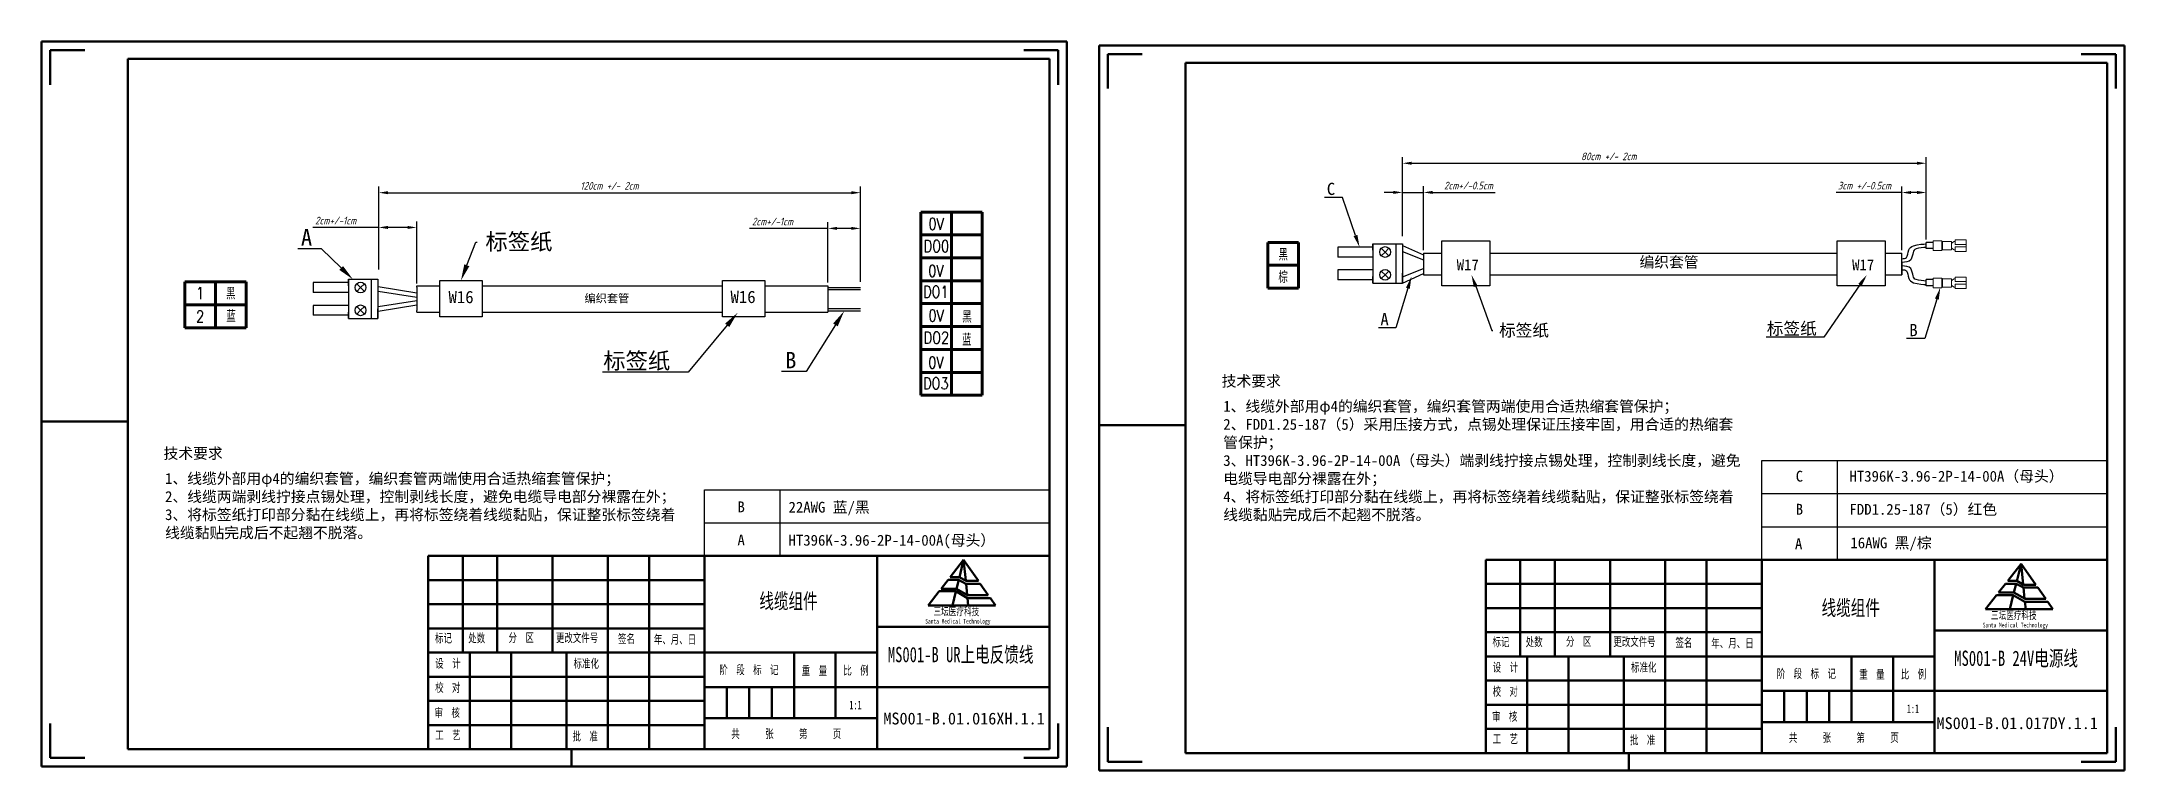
# Model space of a CAD drawing. Header units: millimetres. Extents: x 15931 to 18096, y 1463 to 3040.
# Drawn here: x 17038 to 17720, y 2257 to 2496 of the extents above; entities that cross this region are included whole.
import ezdxf
from ezdxf import colors
from ezdxf.entities.mleader import LeaderData, LeaderLine
from ezdxf.enums import TextEntityAlignment as Align
from ezdxf.math import Vec2, Vec3

# ---------------------------------------------------------------- set-up
doc = ezdxf.new("R2010")
doc.units = ezdxf.units.MM
doc.layers.add('7标注层', color=4, linetype='Continuous')
doc.layers.add('dim', color=82, linetype='Continuous', lineweight=9)
doc.layers.add('总内框线', color=7, linetype='Continuous', lineweight=50)
doc.styles.add('GB', font='gbeitc.shx', dxfattribs={"bigfont": 'gbcbig.shx'})
doc.styles.add('SLDTEXTSTYLE1', font='TXT', dxfattribs={"width": 0.7})
doc.styles.get("Standard").update_dxf_attribs({"font": 'simfang.ttf'})
doc.styles.add('TXT08', font='txt.shx', dxfattribs={"width": 0.8, "bigfont": 'gbcbig.shx'})
doc.styles.add('宋体', font='')
doc.styles.get('宋体').set_extended_font_data('SimSun')
doc.dimstyles.new('GB', dxfattribs={"dimtxt": 2.5, "dimasz": 3, "dimexe": 2, "dimexo": 1, "dimgap": 1, "dimtad": 1, "dimtoh": 1, "dimdsep": 46, "dimtxsty": 'GB', "dimcen": 2.5, "dimclrd": 1, "dimclre": 3, "dimclrt": 6, "dimadec": 0, "dimazin": 0, "dimtfac": 1, "dimtmove": 0, "dimatfit": 3, "dimfxl": 4, "dimarcsym": 0})

msp = doc.modelspace()

# ---------------------------------------------------------------- texts
at = {"layer": 'dim', "color": 6, "style": 'TXT08', "width": 0.8}
for s, height, p in [('0V', 3.8535, (17330.962, 2436.072)), ('DO0', 3.8535, (17331.046, 2428.813)), ('黑', 3.853, (17444.63, 2426.15)), ('0V', 3.8535, (17330.894, 2420.685)), ('1', 3.853, (17089.947, 2413.41)), ('黑', 3.853, (17099.979, 2413.41)), ('DO1', 3.8535, (17330.865, 2413.86)), ('棕', 3.853, (17444.581, 2418.891)), ('2', 3.853, (17089.943, 2405.785)), ('蓝', 3.853, (17100.068, 2406.043)), ('0V', 3.8535, (17330.962, 2406.072)), ('黑', 3.853, (17341.06, 2405.791)), ('DO2', 3.8535, (17331.046, 2398.813)), ('蓝', 3.853, (17341.023, 2398.38)), ('0V', 3.8535, (17330.894, 2390.685)), ('DO3', 3.8535, (17330.865, 2383.86))]:
    msp.add_text(s, height=height, dxfattribs=at).set_placement(p, align=Align.MIDDLE)
at = {"layer": '总内框线', "color": 6, "attachment_point": 1}
for s, insert, char_height, width, style in [('{\\fSimSun|b0|i0|c134|p54;W17}', (17501.418, 2424.467), 3.55114, 132.12967, 'GB'), ('{\\fSimSun|b0|i0|c134|p2;编织套管}', (17561.272, 2425.372), 3.55114, 132.12967, 'GB'), ('{\\fSimSun|b0|i0|c134|p54;W17}', (17630.897, 2424.467), 3.55114, 132.12967, 'GB'), ('W16', (17171.283, 2414.162), 4.026, 177.3174, '宋体'), ('编织套管', (17215.815, 2413.043), 2.684, 177.3174, '宋体'), ('W16', (17263.631, 2414.195), 4.026, 177.3174, '宋体'), ('{\\fSimSun|b0|i0|c134|p2;技术要求}', (17424.465, 2386.392), 3.55114, 132.12967, 'GB'), ('{\\fSimSun|b0|i0|c134|p54;1、线缆外部用φ4的编织套管，编织套管两端使用合适热缩套管保护；\\P2、FDD1.25-187（5）采用压接方式，点锡处理保证压接牢固，用合适的热缩套管保护；\\P3、HT396K-3.96-2P-14-00A（母头）端剥线拧接点锡处理，控制剥线长度，避免电缆导电部分裸露在外；\\P4、将标签纸打印部分黏在线缆上，再将标签绕着线缆黏贴，保证整张标签绕着线缆黏贴完成后不起翘不脱落。}', (17424.977, 2378.152), 3.55114, 169.10438, 'GB'), ('{\\fSimSun|b0|i0|c134|p2;技术要求}', (17077.961, 2362.737), 3.55114, 132.12967, 'GB'), ('{\\fSimSun|b0|i0|c134|p54;1、线缆外部用φ4的编织套管，编织套管两端使用合适热缩套管保护；\\P2、线缆两端剥线拧接点锡处理，控制剥线长度，避免电缆导电部分裸露在外；\\P3、将标签纸打印部分黏在线缆上，再将标签绕着线缆黏贴，保证整张标签绕着线缆黏贴完成后不起翘不脱落。}', (17078.474, 2354.497), 3.55114, 169.10438, 'GB'), ('{\\fSimSun|b0|i0|c134|p2;C}', (17612.44, 2355.252), 3.55114, 8.0267, 'GB'), ('{\\fSimSun|b0|i0|c134|p2;HT396K-3.96-2P-14-00A（母头）}', (17630.034, 2355.234), 3.55114, 72.25003, 'GB'), ('{\\fSimSun|b0|i0|c134|p2;B}', (17265.908, 2345.202), 3.55114, 8.0267, 'GB'), ('{\\fSimSun|b0|i0|c134|p54;22AWG 蓝/黑}', (17282.614, 2345.1), 3.55114, 74.40763, 'GB'), ('{\\fSimSun|b0|i0|c134|p2;B}', (17612.44, 2344.424), 3.55114, 8.0267, 'GB'), ('{\\fSimSun|b0|i0|c134|p54;FDD1.25-187（5）红色}', (17630.034, 2344.407), 3.55114, 58.52068, 'GB'), ('{\\fSimSun|b0|i0|c134|p2;A}', (17265.908, 2334.374), 3.55114, 8.0267, 'GB'), ('{\\fSimSun|b0|i0|c134|p54;HT396K-3.96-2P-14-00A(母头）}', (17282.614, 2334.273), 3.55114, 74.40763, 'GB'), ('{\\fSimSun|b0|i0|c134|p2;A}', (17612.182, 2333.123), 3.55114, 8.0267, 'GB'), ('{\\fSimSun|b0|i0|c134|p2;16AWG 黑/棕 }', (17630.343, 2333.42), 3.55114, 72.62683, 'GB'), ('{\\fSimSun|b0|i0|c134|p2;线缆组件}', (17273.064, 2315.102), 5, 94.62992, 'SLDTEXTSTYLE1'), ('{\\fSimSun|b0|i0|c134|p2;线缆组件}', (17620.903, 2312.872), 5, 94.62992, 'SLDTEXTSTYLE1'), ('{\\fSimSun|b0|i0|c134|p2;标记}', (17166.866, 2301.849), 2.82588, 105.14436, 'SLDTEXTSTYLE1'), ('{\\fSimSun|b0|i0|c134|p2;处数}', (17177.742, 2301.866), 2.82588, 105.14436, 'SLDTEXTSTYLE1'), ('{\\fSimSun|b0|i0|c134|p2;分\u3000区}', (17190.923, 2302.006), 2.82588, 105.14436, 'SLDTEXTSTYLE1'), ('{\\fSimSun|b0|i0|c134|p2;更改文件号}', (17206.448, 2301.944), 2.82588, 105.14436, 'SLDTEXTSTYLE1'), ('{\\fSimSun|b0|i0|c134|p2;签名}', (17226.776, 2301.652), 2.82588, 105.14436, 'SLDTEXTSTYLE1'), ('{\\fSimSun|b0|i0|c134|p2;年、月、日}', (17238.526, 2301.433), 2.82588, 105.14436, 'SLDTEXTSTYLE1'), ('{\\fSimSun|b0|i0|c134|p54;MS001-B UR上电反馈线}', (17315.151, 2297.563), 5, 94.62992, 'SLDTEXTSTYLE1'), ('{\\fSimSun|b0|i0|c134|p2;标记}', (17513.14, 2300.597), 2.82588, 105.14436, 'SLDTEXTSTYLE1'), ('{\\fSimSun|b0|i0|c134|p2;处数}', (17524.015, 2300.614), 2.82588, 105.14436, 'SLDTEXTSTYLE1'), ('{\\fSimSun|b0|i0|c134|p2;分\u3000区}', (17537.196, 2300.754), 2.82588, 105.14436, 'SLDTEXTSTYLE1'), ('{\\fSimSun|b0|i0|c134|p2;更改文件号}', (17552.722, 2300.693), 2.82588, 105.14436, 'SLDTEXTSTYLE1'), ('{\\fSimSun|b0|i0|c134|p2;签名}', (17573.05, 2300.401), 2.82588, 105.14436, 'SLDTEXTSTYLE1'), ('{\\fSimSun|b0|i0|c134|p2;年、月、日}', (17584.8, 2300.182), 2.82588, 105.14436, 'SLDTEXTSTYLE1'), ('{\\fSimSun|b0|i0|c134|p2;设\u3000计}', (17166.934, 2293.551), 2.82588, 105.14436, 'SLDTEXTSTYLE1'), ('{\\fSimSun|b0|i0|c134|p2;标准化}', (17212.231, 2293.535), 2.82588, 105.14436, 'SLDTEXTSTYLE1'), ('{\\fSimSun|b0|i0|c134|p2;阶\u3000段\u3000标\u3000记}', (17259.95, 2291.463), 2.82588, 105.14436, 'SLDTEXTSTYLE1'), ('{\\fSimSun|b0|i0|c134|p2;重\u3000量}', (17286.946, 2291.205), 2.82588, 105.14436, 'SLDTEXTSTYLE1'), ('{\\fSimSun|b0|i0|c134|p2;比\u3000例}', (17300.569, 2291.283), 2.82588, 105.14436, 'SLDTEXTSTYLE1'), ('{\\fSimSun|b0|i0|c134|p2;设\u3000计}', (17513.207, 2292.3), 2.82588, 105.14436, 'SLDTEXTSTYLE1'), ('{\\fSimSun|b0|i0|c134|p2;标准化}', (17558.505, 2292.283), 2.82588, 105.14436, 'SLDTEXTSTYLE1'), ('{\\fSimSun|b0|i0|c134|p54;MS001-B 24V电源线}', (17664.359, 2296.348), 5, 94.62992, 'SLDTEXTSTYLE1'), ('{\\fSimSun|b0|i0|c134|p2;校  对}', (17166.934, 2285.639), 2.82588, 105.14436, 'SLDTEXTSTYLE1'), ('{\\fSimSun|b0|i0|c134|p2;校  对}', (17513.207, 2284.387), 2.82588, 105.14436, 'SLDTEXTSTYLE1'), ('{\\fSimSun|b0|i0|c134|p2;阶\u3000段\u3000标\u3000记}', (17606.224, 2290.212), 2.82588, 105.14436, 'SLDTEXTSTYLE1'), ('{\\fSimSun|b0|i0|c134|p2;重\u3000量}', (17633.22, 2289.953), 2.82588, 105.14436, 'SLDTEXTSTYLE1'), ('{\\fSimSun|b0|i0|c134|p2;比\u3000例}', (17646.842, 2290.032), 2.82588, 105.14436, 'SLDTEXTSTYLE1'), ('{\\fSimSun|b0|i0|c134|p2;审\u3000核}', (17166.703, 2277.423), 2.82588, 105.14436, 'SLDTEXTSTYLE1'), ('{\\fSimSun|b0|i0|c134|p2;1:1}', (17302.531, 2279.98), 2.82588, 105.14436, 'SLDTEXTSTYLE1'), ('{\\fSimSun|b0|i0|c134|p2;1:1}', (17648.805, 2278.728), 2.82588, 105.14436, 'SLDTEXTSTYLE1'), ('{\\fSimSun|b0|i0|c134|p54;\\W1;MS001-B.01.016XH.1.1}', (17313.679, 2276.056), 3.88422, 60.21792, 'SLDTEXTSTYLE1'), ('{\\fSimSun|b0|i0|c134|p2;审\u3000核}', (17512.977, 2276.171), 2.82588, 105.14436, 'SLDTEXTSTYLE1'), ('{\\fSimSun|b0|i0|c134|p54;\\W1;MS001-B.01.017DY.1.1}', (17658.548, 2274.543), 3.88422, 60.21792, 'SLDTEXTSTYLE1'), ('{\\fSimSun|b0|i0|c134|p2;工\u3000艺}', (17166.934, 2270.091), 2.82588, 105.14436, 'SLDTEXTSTYLE1'), ('{\\fSimSun|b0|i0|c134|p2;批\u3000准}', (17211.885, 2269.732), 2.82588, 105.14436, 'SLDTEXTSTYLE1'), ('{\\fSimSun|b0|i0|c134|p2;共\u3000\u3000\u3000张\u3000\u3000\u3000第\u3000\u3000\u3000页}', (17263.898, 2270.523), 2.82588, 105.14436, 'SLDTEXTSTYLE1'), ('{\\fSimSun|b0|i0|c134|p2;工\u3000艺}', (17513.207, 2268.84), 2.82588, 105.14436, 'SLDTEXTSTYLE1'), ('{\\fSimSun|b0|i0|c134|p2;批\u3000准}', (17558.159, 2268.48), 2.82588, 105.14436, 'SLDTEXTSTYLE1'), ('{\\fSimSun|b0|i0|c134|p2;共\u3000\u3000\u3000张\u3000\u3000\u3000第\u3000\u3000\u3000页}', (17610.172, 2269.272), 2.82588, 105.14436, 'SLDTEXTSTYLE1')]:
    msp.add_mtext(s, dxfattribs=dict(at, insert=insert, char_height=char_height, width=width, style=style))
at = {"layer": '总内框线', "color": 5, "char_height": 1.55649, "attachment_point": 1, "style": 'SLDTEXTSTYLE1'}
for insert in [(17327.406, 2306.747), (17673.679, 2305.495)]:
    msp.add_mtext('Santa Medical Technology', dxfattribs=dict(at, insert=insert))
at = {"layer": '总内框线', "color": 5, "char_height": 2.54329, "width": 94.62992, "attachment_point": 1, "style": 'SLDTEXTSTYLE1'}
for insert in [(17330.103, 2310.449), (17676.377, 2309.198)]:
    msp.add_mtext('{\\fSimSun|b0|i0|c134|p2;三坛医疗科技}', dxfattribs=dict(at, insert=insert))

# ---------------------------------------------------------------- blocks, each defined once
blk = doc.blocks.new('*D369')
at = {"color": 3, "lineweight": -2, "transparency": 16777216}
for p, q in [((17148.46, 2421.12), (17148.46, 2448.31)), ((17306.17, 2417.08), (17306.17, 2448.31))]:
    blk.add_line(p, q, dxfattribs=at)
at = {"color": 1, "lineweight": -2, "transparency": 16777216}
blk.add_line((17151.46, 2446.31), (17303.17, 2446.31), dxfattribs=at)
at = {"color": 1, "transparency": 16777216}
for points in [[(17151.46, 2446.81), (17151.46, 2445.81), (17148.46, 2446.31)], [(17303.17, 2446.81), (17303.17, 2445.81), (17306.17, 2446.31)]]:
    blk.add_solid(points, dxfattribs=at)
at = {"layer": 'Defpoints', "color": 0, "transparency": 16777216}
for p in [(17306.17, 2446.31), (17148.46, 2420.12), (17306.17, 2416.08)]:
    blk.add_point(p, dxfattribs=at)
at = {"color": 6, "transparency": 16777216, "insert": (17224.01, 2448.56), "char_height": 2.5, "attachment_point": 5, "style": 'GB'}
blk.add_mtext('120cm +/- 2cm', dxfattribs=at)
blk = doc.blocks.new('*D370')
at = {"layer": '7标注层', "color": 3, "lineweight": -2, "transparency": 16777216}
for p, q in [((17295.55, 2416.86), (17295.55, 2436.62)), ((17306.17, 2417.08), (17306.17, 2436.62))]:
    blk.add_line(p, q, dxfattribs=at)
at = {"layer": '7标注层', "color": 1, "lineweight": -2, "transparency": 16777216}
for p, q in [((17295.55, 2434.62), (17269.87, 2434.62)), ((17303.17, 2434.62), (17298.55, 2434.62))]:
    blk.add_line(p, q, dxfattribs=at)
at = {"layer": '7标注层', "color": 1, "transparency": 16777216}
for points in [[(17298.55, 2435.12), (17298.55, 2434.12), (17295.55, 2434.62)], [(17303.17, 2435.12), (17303.17, 2434.12), (17306.17, 2434.62)]]:
    blk.add_solid(points, dxfattribs=at)
at = {"layer": 'Defpoints', "color": 0, "transparency": 16777216}
for p in [(17306.17, 2434.62), (17295.55, 2415.86), (17306.17, 2416.08)]:
    blk.add_point(p, dxfattribs=at)
at = {"layer": '7标注层', "color": 6, "transparency": 16777216, "insert": (17277.38, 2436.87), "char_height": 2.5, "attachment_point": 5, "style": 'GB'}
blk.add_mtext('2cm+/-1cm', dxfattribs=at)
blk = doc.blocks.new('*D371')
at = {"layer": '7标注层', "color": 1, "lineweight": -2, "transparency": 16777216}
for p, q in [((17148.46, 2434.93), (17126.81, 2434.93)), ((17157.9, 2434.93), (17151.46, 2434.93))]:
    blk.add_line(p, q, dxfattribs=at)
at = {"layer": '7标注层', "color": 3, "lineweight": -2, "transparency": 16777216}
for p, q in [((17148.46, 2421.12), (17148.46, 2436.93)), ((17160.9, 2416.6), (17160.9, 2436.93))]:
    blk.add_line(p, q, dxfattribs=at)
at = {"layer": '7标注层', "color": 1, "transparency": 16777216}
for points in [[(17151.46, 2435.43), (17151.46, 2434.43), (17148.46, 2434.93)], [(17157.9, 2435.43), (17157.9, 2434.43), (17160.9, 2434.93)]]:
    blk.add_solid(points, dxfattribs=at)
at = {"layer": 'Defpoints', "color": 0, "transparency": 16777216}
for p in [(17148.46, 2434.93), (17148.46, 2420.12), (17160.9, 2415.6)]:
    blk.add_point(p, dxfattribs=at)
at = {"layer": '7标注层', "color": 6, "transparency": 16777216, "insert": (17134.32, 2437.18), "char_height": 2.5, "attachment_point": 5, "style": 'GB'}
blk.add_mtext('2cm+/-1cm', dxfattribs=at)
blk = doc.blocks.new('*D418')
at = {"color": 3, "lineweight": -2, "transparency": 16777216}
for p, q in [((17483.63, 2437.28), (17483.63, 2457.95)), ((17655.19, 2430.93), (17655.19, 2457.95))]:
    blk.add_line(p, q, dxfattribs=at)
at = {"color": 1, "lineweight": -2, "transparency": 16777216}
blk.add_line((17486.63, 2455.95), (17652.19, 2455.95), dxfattribs=at)
at = {"color": 1, "transparency": 16777216}
for points in [[(17486.63, 2456.45), (17486.63, 2455.45), (17483.63, 2455.95)], [(17652.19, 2456.45), (17652.19, 2455.45), (17655.19, 2455.95)]]:
    blk.add_solid(points, dxfattribs=at)
at = {"layer": 'Defpoints', "color": 0, "transparency": 16777216}
for p in [(17655.19, 2455.95), (17483.63, 2436.28), (17655.19, 2429.93)]:
    blk.add_point(p, dxfattribs=at)
at = {"color": 6, "transparency": 16777216, "insert": (17551.25, 2458.2), "char_height": 2.5, "attachment_point": 5, "style": 'GB'}
blk.add_mtext('80cm +/- 2cm', dxfattribs=at)
blk = doc.blocks.new('*D419')
at = {"color": 3, "lineweight": -2, "transparency": 16777216}
for p, q in [((17647.17, 2427.5), (17647.17, 2448.37)), ((17655.19, 2430.93), (17655.19, 2448.37))]:
    blk.add_line(p, q, dxfattribs=at)
at = {"color": 1, "lineweight": -2, "transparency": 16777216}
for p, q in [((17647.17, 2446.37), (17625.71, 2446.37)), ((17652.19, 2446.37), (17650.17, 2446.37))]:
    blk.add_line(p, q, dxfattribs=at)
at = {"color": 1, "transparency": 16777216}
for points in [[(17650.17, 2446.87), (17650.17, 2445.87), (17647.17, 2446.37)], [(17652.19, 2446.87), (17652.19, 2445.87), (17655.19, 2446.37)]]:
    blk.add_solid(points, dxfattribs=at)
at = {"layer": 'Defpoints', "color": 0, "transparency": 16777216}
for p in [(17647.17, 2446.37), (17655.19, 2429.93), (17647.17, 2426.5)]:
    blk.add_point(p, dxfattribs=at)
at = {"color": 6, "transparency": 16777216, "insert": (17634.94, 2448.62), "char_height": 2.5, "attachment_point": 5, "style": 'GB'}
blk.add_mtext('3cm +/-0.5cm', dxfattribs=at)
blk = doc.blocks.new('*D372')
at = {"layer": '7标注层', "color": 3, "lineweight": -2, "transparency": 16777216}
for p, q in [((17483.63, 2432.03), (17483.63, 2448.4)), ((17490.5, 2427.5), (17490.5, 2448.4))]:
    blk.add_line(p, q, dxfattribs=at)
at = {"layer": '7标注层', "color": 1, "lineweight": -2, "transparency": 16777216}
for p, q in [((17480.63, 2446.4), (17477.63, 2446.4)), ((17483.63, 2446.4), (17490.5, 2446.4)), ((17493.5, 2446.4), (17514.07, 2446.4))]:
    blk.add_line(p, q, dxfattribs=at)
at = {"layer": '7标注层', "color": 1, "transparency": 16777216}
for points in [[(17480.63, 2446.9), (17480.63, 2445.9), (17483.63, 2446.4)], [(17493.5, 2446.9), (17493.5, 2445.9), (17490.5, 2446.4)]]:
    blk.add_solid(points, dxfattribs=at)
at = {"layer": 'Defpoints', "color": 0, "transparency": 16777216}
for p in [(17490.5, 2446.4), (17483.63, 2431.03), (17490.5, 2426.5)]:
    blk.add_point(p, dxfattribs=at)
at = {"layer": '7标注层', "color": 6, "transparency": 16777216, "insert": (17505.29, 2448.65), "char_height": 2.5, "attachment_point": 5, "style": 'GB'}
blk.add_mtext('2cm+/-0.5cm', dxfattribs=at)

# ---------------------------------------------------------------- dimensions: what is measured, and where the dimension line sits
dim = msp.add_linear_dim(base=(17655.187, 2455.948), p1=(17483.632, 2436.279), p2=(17655.187, 2429.926), text='80cm +/- 2cm', dimstyle='GB', override={"dimscale": 0, "dimtix": 0, "dimtofl": 1, "dimtmove": 0, "dimatfit": 3})
dim.commit()
dim.dimension.update_dxf_attribs({"geometry": '*D418', "text_midpoint": (17551.249, 2455.948), "dimtype": 160})
dim = msp.add_linear_dim(base=(17306.174, 2446.31), p1=(17148.459, 2420.12), p2=(17306.174, 2416.083), text='120cm +/- 2cm', dimstyle='GB')
dim.commit()
dim.dimension.update_dxf_attribs({"geometry": '*D369', "text_midpoint": (17224.013, 2446.31), "dimtype": 160})
dim = msp.add_linear_dim(base=(17647.171, 2446.372), p1=(17655.187, 2429.926), p2=(17647.171, 2426.505), text='3cm +/-0.5cm', dimstyle='GB', override={"dimscale": 0, "dimtix": 0, "dimtofl": 1, "dimtmove": 0, "dimatfit": 3})
dim.commit()
dim.dimension.update_dxf_attribs({"geometry": '*D419', "text_midpoint": (17634.942, 2448.622)})
at = {"layer": '7标注层'}
dim = msp.add_linear_dim(base=(17490.499, 2446.397), p1=(17483.632, 2431.025), p2=(17490.499, 2426.505), text='2cm+/-0.5cm', dimstyle='GB', dxfattribs=at)
dim.commit()
dim.dimension.update_dxf_attribs({"geometry": '*D372', "text_midpoint": (17505.286, 2448.647)})
for base, p1, p2, picture, middle in [((17148.459, 2434.931), (17160.899, 2415.602), (17148.459, 2420.12), '*D371', (17134.319, 2434.931)), ((17306.174, 2434.62), (17295.547, 2415.863), (17306.174, 2416.083), '*D370', (17277.381, 2434.62))]:
    dim = msp.add_linear_dim(base=base, p1=p1, p2=p2, text='2cm+/-1cm', dimstyle='GB', dxfattribs=at)
    dim.commit()
    dim.dimension.update_dxf_attribs({"geometry": picture, "text_midpoint": middle, "dimtype": 160})

# ---------------------------------------------------------------- linework, layer by layer
at = {"color": 3, "lineweight": 60}
for p, q in [((17325.955, 2439.974), (17325.955, 2424.974)), ((17335.988, 2439.974), (17325.955, 2439.974)), ((17335.988, 2439.974), (17335.988, 2424.974)), ((17346.02, 2439.974), (17335.988, 2439.974)), ((17335.988, 2439.974), (17335.988, 2424.974)), ((17346.02, 2439.974), (17346.02, 2424.974)), ((17335.988, 2432.474), (17325.955, 2432.474)), ((17346.02, 2432.474), (17335.988, 2432.474)), ((17439.623, 2430.052), (17439.623, 2415.052)), ((17449.656, 2430.052), (17439.623, 2430.052)), ((17439.623, 2430.052), (17439.623, 2415.052)), ((17449.656, 2430.052), (17449.656, 2415.052)), ((17335.988, 2424.974), (17325.955, 2424.974)), ((17325.955, 2409.974), (17325.955, 2424.974)), ((17346.02, 2424.974), (17335.988, 2424.974)), ((17335.988, 2409.974), (17335.988, 2424.974)), ((17335.988, 2409.974), (17335.988, 2424.974)), ((17335.988, 2424.974), (17335.988, 2409.974)), ((17346.02, 2409.974), (17346.02, 2424.974)), ((17346.02, 2424.974), (17346.02, 2409.974)), ((17449.656, 2422.552), (17439.623, 2422.552)), ((17084.988, 2417.071), (17084.988, 2402.071)), ((17095.021, 2417.071), (17084.988, 2417.071)), ((17095.021, 2417.071), (17095.021, 2409.571)), ((17095.021, 2417.071), (17095.021, 2409.571)), ((17105.054, 2417.071), (17095.021, 2417.071)), ((17105.054, 2417.071), (17105.054, 2402.071)), ((17335.988, 2417.474), (17325.955, 2417.474)), ((17346.02, 2417.474), (17335.988, 2417.474)), ((17449.656, 2415.052), (17439.623, 2415.052)), ((17095.021, 2409.571), (17084.988, 2409.571)), ((17095.021, 2402.071), (17095.021, 2409.571)), ((17105.054, 2409.571), (17095.021, 2409.571)), ((17335.988, 2409.974), (17325.955, 2409.974)), ((17325.955, 2409.974), (17325.955, 2394.974)), ((17335.988, 2409.974), (17325.955, 2409.974)), ((17346.02, 2409.974), (17335.988, 2409.974)), ((17335.988, 2409.974), (17335.988, 2394.974)), ((17346.02, 2409.974), (17335.988, 2409.974)), ((17335.988, 2409.974), (17335.988, 2394.974)), ((17346.02, 2409.974), (17346.02, 2394.974)), ((17095.021, 2402.071), (17084.988, 2402.071)), ((17105.054, 2402.071), (17095.021, 2402.071)), ((17346.02, 2402.474), (17325.955, 2402.474)), ((17335.988, 2394.974), (17325.955, 2394.974)), ((17325.955, 2379.974), (17325.955, 2394.974)), ((17346.02, 2394.974), (17335.988, 2394.974)), ((17335.988, 2379.974), (17335.988, 2394.974)), ((17335.988, 2379.974), (17335.988, 2394.974)), ((17335.988, 2394.974), (17335.988, 2379.974)), ((17346.02, 2379.974), (17346.02, 2394.974)), ((17346.02, 2394.974), (17346.02, 2379.974)), ((17346.02, 2387.474), (17325.955, 2387.474)), ((17335.988, 2379.974), (17325.955, 2379.974)), ((17346.02, 2379.974), (17335.988, 2379.974))]:
    msp.add_line(p, q, dxfattribs=at)
for p, q in [((17473.989, 2428.51), (17462.476, 2428.51)), ((17462.476, 2428.51), (17462.476, 2426.303)), ((17462.476, 2428.51), (17462.476, 2425.251)), ((17473.989, 2429.576), (17473.989, 2416.728)), ((17473.989, 2429.576), (17483.632, 2429.576)), ((17473.989, 2427.444), (17473.989, 2429.576)), ((17477.973, 2426.88), (17476.732, 2428.122)), ((17477.973, 2426.88), (17479.215, 2428.122)), ((17481.488, 2429.576), (17481.488, 2416.728)), ((17483.632, 2429.576), (17483.632, 2416.728)), ((17483.632, 2429.576), (17483.632, 2423.152)), ((17483.632, 2429.576), (17483.632, 2426.364)), ((17483.632, 2429.062), (17490.499, 2425.994)), ((17657.467, 2430.05), (17655.187, 2430.05)), ((17655.187, 2428.049), (17655.187, 2430.05)), ((17657.467, 2428.049), (17655.187, 2428.049)), ((17656.379, 2428.049), (17655.879, 2428.049)), ((17473.989, 2425.251), (17462.476, 2425.251)), ((17477.973, 2426.88), (17476.732, 2425.639)), ((17477.973, 2426.88), (17479.215, 2425.639)), ((17483.632, 2427.034), (17490.499, 2424.293)), ((17483.632, 2423.152), (17483.632, 2416.728)), ((17483.632, 2418.757), (17490.499, 2421.497)), ((17490.499, 2426.505), (17496.525, 2426.505)), ((17490.499, 2426.505), (17490.499, 2422.895)), ((17490.499, 2422.895), (17490.499, 2419.384)), ((17512.221, 2426.505), (17567.441, 2426.505)), ((17567.441, 2426.505), (17626.004, 2426.505)), ((17599.452, 2426.505), (17626.004, 2426.505)), ((17641.7, 2426.505), (17647.171, 2426.505)), ((17647.171, 2419.384), (17647.171, 2426.505)), ((17647.171, 2423.458), (17647.171, 2422.332)), ((17647.171, 2422.895), (17647.171, 2419.384)), ((17138.495, 2416.874), (17126.982, 2416.874)), ((17126.982, 2416.874), (17126.982, 2414.667)), ((17126.982, 2416.874), (17126.982, 2413.615)), ((17138.495, 2417.941), (17138.495, 2405.092)), ((17138.495, 2417.941), (17148.137, 2417.941)), ((17138.495, 2415.808), (17138.495, 2417.941)), ((17142.479, 2415.245), (17141.238, 2416.486)), ((17142.479, 2415.245), (17141.238, 2414.003)), ((17142.479, 2415.245), (17143.721, 2416.486)), ((17142.479, 2415.245), (17143.721, 2414.003)), ((17145.994, 2417.941), (17145.994, 2405.092)), ((17148.137, 2417.941), (17148.137, 2405.092)), ((17148.137, 2417.941), (17148.137, 2411.516)), ((17148.137, 2417.941), (17148.137, 2414.728)), ((17160.899, 2413.436), (17148.269, 2415.443)), ((17160.899, 2415.34), (17160.899, 2415.863)), ((17160.899, 2415.863), (17168.417, 2415.863)), ((17160.899, 2415.34), (17160.899, 2413.436)), ((17182.296, 2415.863), (17213.436, 2415.863)), ((17213.436, 2415.863), (17226.208, 2415.863)), ((17226.208, 2415.863), (17260.958, 2415.863)), ((17274.837, 2415.863), (17291.949, 2415.863)), ((17291.949, 2415.863), (17295.547, 2415.863)), ((17306.166, 2415.192), (17295.538, 2415.192)), ((17306.166, 2414.521), (17295.538, 2414.521)), ((17295.547, 2415.863), (17295.547, 2407.2)), ((17462.476, 2421.053), (17462.476, 2417.794)), ((17473.989, 2421.053), (17462.476, 2421.053)), ((17473.989, 2417.794), (17462.476, 2417.794)), ((17473.989, 2416.728), (17473.989, 2418.86)), ((17473.989, 2416.728), (17483.632, 2416.728)), ((17477.973, 2419.424), (17476.732, 2420.665)), ((17477.973, 2419.424), (17476.732, 2418.182)), ((17477.973, 2419.424), (17479.215, 2420.665)), ((17477.973, 2419.424), (17479.215, 2418.182)), ((17483.632, 2416.728), (17483.632, 2419.94)), ((17483.632, 2416.728), (17490.499, 2419.796)), ((17490.499, 2419.384), (17496.525, 2419.384)), ((17512.221, 2419.384), (17564.636, 2419.384)), ((17564.636, 2419.384), (17626.004, 2419.384)), ((17599.452, 2419.384), (17626.004, 2419.384)), ((17641.7, 2419.384), (17647.171, 2419.384)), ((17657.484, 2417.835), (17655.203, 2417.835)), ((17655.203, 2415.834), (17655.203, 2417.835)), ((17657.484, 2415.834), (17655.203, 2415.834)), ((17656.396, 2415.834), (17655.896, 2415.834)), ((17138.495, 2413.615), (17126.982, 2413.615)), ((17126.982, 2409.418), (17126.982, 2406.158)), ((17138.495, 2409.418), (17126.982, 2409.418)), ((17142.479, 2407.788), (17141.238, 2409.03)), ((17142.479, 2407.788), (17141.238, 2406.546)), ((17142.479, 2407.788), (17143.721, 2409.03)), ((17142.479, 2407.788), (17143.721, 2406.546)), ((17148.137, 2411.516), (17148.137, 2405.092)), ((17148.137, 2405.092), (17148.137, 2408.304)), ((17160.899, 2411.978), (17148.269, 2413.985)), ((17160.899, 2410.899), (17148.269, 2408.892)), ((17160.899, 2409.441), (17148.269, 2407.434)), ((17160.899, 2413.436), (17160.899, 2411.531)), ((17160.899, 2411.531), (17160.899, 2409.627)), ((17160.899, 2409.627), (17160.899, 2407.722)), ((17160.899, 2407.2), (17160.899, 2407.722)), ((17306.157, 2408.227), (17295.529, 2408.227)), ((17306.157, 2407.556), (17295.529, 2407.556)), ((17295.547, 2412.554), (17295.547, 2410.509)), ((17138.495, 2406.158), (17126.982, 2406.158)), ((17138.495, 2405.092), (17138.495, 2407.224)), ((17138.495, 2405.092), (17148.137, 2405.092)), ((17160.899, 2407.2), (17168.417, 2407.2)), ((17182.296, 2407.2), (17232.812, 2407.206)), ((17182.296, 2407.2), (17199.557, 2407.2)), ((17232.812, 2407.206), (17260.958, 2407.203)), ((17274.837, 2407.202), (17291.949, 2407.2)), ((17291.949, 2407.2), (17295.547, 2407.2)), ((17601.359, 2326.097), (17601.359, 2358.581)), ((17601.359, 2358.581), (17714.438, 2358.581)), ((17626.157, 2326.097), (17626.157, 2358.581)), ((17255.085, 2338.177), (17255.085, 2349.004)), ((17255.085, 2349.004), (17368.164, 2349.004)), ((17279.883, 2338.177), (17279.883, 2349.004)), ((17601.359, 2347.753), (17714.438, 2347.753)), ((17601.359, 2347.753), (17714.438, 2347.753)), ((17255.085, 2327.349), (17255.085, 2338.177)), ((17255.085, 2338.177), (17368.164, 2338.177)), ((17279.883, 2327.349), (17279.883, 2338.177)), ((17601.359, 2336.925), (17714.438, 2336.925))]:
    msp.add_line(p, q)
at = {"linetype": 'Continuous', "lineweight": 15}
for p, q in [((17660.251, 2430.537), (17657.456, 2430.537)), ((17657.456, 2427.417), (17657.456, 2430.537)), ((17660.251, 2427.417), (17660.251, 2430.537)), ((17660.438, 2430.375), (17660.293, 2430.519)), ((17660.293, 2430.519), (17660.293, 2427.435)), ((17660.438, 2427.579), (17660.438, 2430.375)), ((17660.456, 2430.332), (17660.456, 2427.622)), ((17663.456, 2430.327), (17660.456, 2430.327)), ((17663.456, 2430.327), (17663.456, 2427.627)), ((17663.787, 2430.043), (17664.337, 2430.318)), ((17664.337, 2427.636), (17663.787, 2427.911)), ((17664.337, 2430.318), (17664.656, 2430.477)), ((17664.656, 2430.318), (17664.337, 2430.318)), ((17668.256, 2430.854), (17664.656, 2430.854)), ((17664.656, 2430.854), (17664.656, 2429.394)), ((17664.656, 2429.394), (17668.256, 2429.394)), ((17668.256, 2428.561), (17664.656, 2428.561)), ((17664.656, 2428.561), (17664.656, 2427.1)), ((17668.256, 2430.854), (17668.256, 2429.394)), ((17668.256, 2429.394), (17668.256, 2428.561)), ((17668.256, 2428.561), (17668.256, 2427.1)), ((17657.456, 2427.417), (17660.251, 2427.417)), ((17660.293, 2427.435), (17660.438, 2427.579)), ((17660.456, 2427.627), (17663.456, 2427.627)), ((17664.656, 2427.477), (17664.337, 2427.636)), ((17664.337, 2427.636), (17664.656, 2427.636)), ((17664.656, 2427.1), (17668.256, 2427.1)), ((17660.267, 2418.321), (17657.472, 2418.321)), ((17657.472, 2415.201), (17657.472, 2418.321)), ((17657.472, 2415.201), (17660.267, 2415.201)), ((17660.267, 2415.201), (17660.267, 2418.321)), ((17660.454, 2418.159), (17660.31, 2418.304)), ((17660.31, 2418.304), (17660.31, 2415.219)), ((17660.31, 2415.219), (17660.454, 2415.364)), ((17660.454, 2415.364), (17660.454, 2418.159)), ((17660.472, 2418.117), (17660.472, 2415.406)), ((17663.472, 2418.111), (17660.472, 2418.111)), ((17660.472, 2415.411), (17663.472, 2415.411)), ((17663.472, 2418.111), (17663.472, 2415.411)), ((17663.804, 2417.827), (17664.353, 2418.102)), ((17664.353, 2415.421), (17663.804, 2415.696)), ((17664.353, 2418.102), (17664.672, 2418.261)), ((17664.672, 2418.102), (17664.353, 2418.102)), ((17664.672, 2415.261), (17664.353, 2415.421)), ((17664.353, 2415.421), (17664.672, 2415.421)), ((17668.272, 2418.638), (17664.672, 2418.638)), ((17664.672, 2418.638), (17664.672, 2417.178)), ((17664.672, 2417.178), (17668.272, 2417.178)), ((17668.272, 2416.345), (17664.672, 2416.345)), ((17664.672, 2416.345), (17664.672, 2414.885)), ((17664.672, 2414.885), (17668.272, 2414.885)), ((17668.272, 2418.638), (17668.272, 2417.178)), ((17668.272, 2417.178), (17668.272, 2416.345)), ((17668.272, 2416.345), (17668.272, 2414.885))]:
    msp.add_line(p, q, dxfattribs=at)
for points in [[(17496.525, 2430.518), (17512.221, 2430.518), (17512.221, 2415.776), (17496.525, 2415.776)], [(17626.004, 2430.518), (17641.7, 2430.518), (17641.7, 2415.776), (17626.004, 2415.776)], [(17168.417, 2417.538), (17182.296, 2417.538), (17182.296, 2405.65), (17168.417, 2405.65)], [(17260.958, 2417.541), (17274.837, 2417.541), (17274.837, 2405.653), (17260.958, 2405.653)]]:
    msp.add_lwpolyline(points, close=True)
for centre in [(17477.973, 2426.88), (17477.973, 2419.424), (17142.479, 2415.245), (17142.479, 2407.788)]:
    msp.add_circle(centre, 1.756)
for centre, radius, start, end in [((17660.251, 2430.477), 0.06, 45, 90), ((17660.396, 2430.332), 0.06, 0, 45), ((17664.056, 2429.506), 0.6, 116.565051, 180), ((17664.056, 2428.448), 0.6, 180, 243.434949), ((17660.251, 2427.477), 0.06, 270, 315), ((17660.396, 2427.622), 0.06, 315, 0), ((17660.267, 2418.261), 0.06, 45, 90), ((17660.267, 2415.261), 0.06, 270, 315), ((17660.412, 2418.117), 0.06, 0, 45), ((17660.412, 2415.406), 0.06, 315, 0), ((17664.072, 2417.291), 0.6, 116.565051, 180), ((17664.072, 2416.232), 0.6, 180, 243.434949)]:
    msp.add_arc(centre, radius, start, end, dxfattribs=at)
for points, knots in [([(17647.171, 2424.697), (17647.756, 2424.733), (17649.33, 2424.828), (17648.945, 2427.465), (17651.113, 2429.441), (17655.187, 2429.52), (17655.187, 2429.52), (17655.187, 2429.52)], [0, 0, 0, 0, 1.5407399, 4.1442688, 5.9136677, 8.8381667, 9.746283, 9.746283, 9.746283, 9.746283]), ([(17655.119, 2428.428), (17655.119, 2428.428), (17655.119, 2428.428), (17651.496, 2428.152), (17650.871, 2427.091), (17650.376, 2423.629), (17648.322, 2423.519), (17647.171, 2423.458)], [17.083488, 17.083488, 17.083488, 17.083488, 18.3219143, 21.2932354, 23.5180235, 25.6945401, 28.4690509, 28.4690509, 28.4690509, 28.4690509]), ([(17655.119, 2417.363), (17655.119, 2417.363), (17655.119, 2417.363), (17651.497, 2417.638), (17650.871, 2418.699), (17650.376, 2422.161), (17648.322, 2422.271), (17647.171, 2422.332)], [17.083488, 17.083488, 17.083488, 17.083488, 18.3219143, 21.2932354, 23.5180235, 25.6945401, 28.4690509, 28.4690509, 28.4690509, 28.4690509]), ([(17647.171, 2421.093), (17647.756, 2421.057), (17649.33, 2420.962), (17648.946, 2418.325), (17651.113, 2416.349), (17655.187, 2416.27), (17655.187, 2416.27), (17655.187, 2416.27)], [0, 0, 0, 0, 1.5407399, 4.1442688, 5.9136677, 8.8381667, 9.746283, 9.746283, 9.746283, 9.746283])]:
    msp.add_open_spline(points, degree=3, knots=knots)
at = {"layer": '总内框线', "color": 4}
for p, q in [((17038.058, 2495.771), (17373.772, 2495.771)), ((17038.058, 2258.397), (17038.058, 2495.771)), ((17373.772, 2495.771), (17373.772, 2258.397)), ((17384.331, 2494.519), (17720.045, 2494.519)), ((17384.331, 2257.146), (17384.331, 2494.519)), ((17720.045, 2494.519), (17720.045, 2257.146)), ((17373.772, 2258.397), (17038.058, 2258.397)), ((17720.045, 2257.146), (17384.331, 2257.146))]:
    msp.add_line(p, q, dxfattribs=at)
at = {"layer": '总内框线'}
for p, q in [((17040.883, 2492.945), (17052.187, 2492.945)), ((17040.883, 2492.945), (17040.883, 2481.642)), ((17066.316, 2490.119), (17368.12, 2490.119)), ((17066.316, 2264.049), (17066.316, 2490.119)), ((17370.961, 2492.951), (17359.658, 2492.951)), ((17368.12, 2490.119), (17368.12, 2264.049)), ((17370.961, 2492.951), (17370.961, 2481.648)), ((17387.157, 2491.694), (17398.461, 2491.694)), ((17387.157, 2491.694), (17387.157, 2480.39)), ((17717.235, 2491.7), (17705.931, 2491.7)), ((17717.235, 2491.7), (17717.235, 2480.396)), ((17412.59, 2488.868), (17714.394, 2488.868)), ((17412.59, 2262.798), (17412.59, 2488.868)), ((17714.394, 2488.868), (17714.394, 2262.798)), ((17038.058, 2371.432), (17066.316, 2371.432)), ((17384.331, 2370.181), (17412.59, 2370.181)), ((17164.657, 2327.349), (17368.12, 2327.349)), ((17164.657, 2264.049), (17164.657, 2327.349)), ((17175.96, 2327.349), (17175.96, 2295.699)), ((17187.264, 2327.349), (17187.264, 2295.699)), ((17205.349, 2327.349), (17205.349, 2295.699)), ((17223.435, 2327.349), (17223.435, 2295.699)), ((17236.999, 2327.349), (17236.999, 2264.049)), ((17255.085, 2327.349), (17255.085, 2264.049)), ((17311.602, 2264.049), (17311.602, 2327.349)), ((17368.12, 2327.349), (17368.12, 2264.049)), ((17510.931, 2326.097), (17714.394, 2326.097)), ((17510.931, 2262.798), (17510.931, 2326.097)), ((17522.234, 2326.097), (17522.234, 2294.448)), ((17533.538, 2326.097), (17533.538, 2294.448)), ((17551.623, 2326.097), (17551.623, 2294.448)), ((17569.709, 2326.097), (17569.709, 2294.448)), ((17583.273, 2326.097), (17583.273, 2262.798)), ((17601.359, 2326.097), (17601.359, 2262.798)), ((17657.876, 2262.798), (17657.876, 2326.097)), ((17714.394, 2326.097), (17714.394, 2262.798)), ((17164.657, 2319.436), (17255.085, 2319.436)), ((17510.931, 2318.185), (17601.359, 2318.185)), ((17164.657, 2311.524), (17255.085, 2311.524)), ((17510.931, 2310.272), (17601.359, 2310.272)), ((17164.657, 2303.611), (17255.085, 2303.611)), ((17311.602, 2304.177), (17368.12, 2304.177)), ((17510.931, 2302.36), (17601.359, 2302.36)), ((17657.876, 2302.925), (17714.394, 2302.925)), ((17164.657, 2295.699), (17311.602, 2295.699)), ((17178.221, 2295.699), (17178.221, 2264.049)), ((17191.785, 2295.699), (17191.785, 2264.049)), ((17209.871, 2295.699), (17209.871, 2264.049)), ((17223.435, 2295.699), (17223.435, 2264.049)), ((17284.474, 2274.222), (17284.474, 2295.699)), ((17298.038, 2274.222), (17298.038, 2295.699)), ((17510.931, 2294.448), (17657.876, 2294.448)), ((17524.495, 2294.448), (17524.495, 2262.798)), ((17538.059, 2294.448), (17538.059, 2262.798)), ((17556.145, 2294.448), (17556.145, 2262.798)), ((17569.709, 2294.448), (17569.709, 2262.798)), ((17630.748, 2272.971), (17630.748, 2294.448)), ((17644.312, 2272.971), (17644.312, 2294.448)), ((17164.657, 2287.787), (17255.085, 2287.787)), ((17510.931, 2286.535), (17601.359, 2286.535)), ((17164.657, 2279.874), (17255.085, 2279.874)), ((17255.085, 2284.395), (17311.602, 2284.395)), ((17262.432, 2284.395), (17262.432, 2274.222)), ((17269.779, 2284.395), (17269.779, 2274.222)), ((17277.127, 2284.395), (17277.127, 2274.222)), ((17311.602, 2284.395), (17368.12, 2284.395)), ((17510.931, 2278.623), (17601.359, 2278.623)), ((17601.359, 2283.144), (17657.876, 2283.144)), ((17608.706, 2283.144), (17608.706, 2272.971)), ((17616.053, 2283.144), (17616.053, 2272.971)), ((17623.4, 2283.144), (17623.4, 2272.971)), ((17657.876, 2283.144), (17714.394, 2283.144)), ((17040.883, 2261.223), (17040.883, 2272.527)), ((17164.657, 2271.962), (17255.085, 2271.962)), ((17255.085, 2274.222), (17311.602, 2274.222)), ((17370.961, 2261.217), (17370.961, 2272.521)), ((17387.157, 2259.972), (17387.157, 2271.275)), ((17601.359, 2272.971), (17657.876, 2272.971)), ((17717.235, 2259.966), (17717.235, 2271.269)), ((17510.931, 2270.71), (17601.359, 2270.71)), ((17040.883, 2261.223), (17052.187, 2261.223)), ((17368.12, 2264.049), (17066.316, 2264.049)), ((17368.12, 2264.049), (17164.657, 2264.049)), ((17211.566, 2264.049), (17211.566, 2258.397)), ((17370.961, 2261.217), (17359.658, 2261.217)), ((17387.157, 2259.972), (17398.461, 2259.972)), ((17714.394, 2262.798), (17412.59, 2262.798)), ((17714.394, 2262.798), (17510.931, 2262.798)), ((17557.84, 2262.798), (17557.84, 2257.146)), ((17717.235, 2259.966), (17705.931, 2259.966))]:
    msp.add_line(p, q, dxfattribs=at)
at = {"layer": '总内框线', "color": 1}
for p, q in [((17339.974, 2326.061), (17335.579, 2320.423)), ((17339.974, 2326.061), (17338.568, 2320.397)), ((17344.786, 2319.183), (17339.974, 2326.061)), ((17339.974, 2326.061), (17340.654, 2319.262)), ((17334.866, 2319.509), (17332.603, 2316.608)), ((17334.866, 2319.509), (17338.306, 2319.509)), ((17335.579, 2320.423), (17338.521, 2320.423)), ((17338.343, 2319.49), (17337.625, 2316.603)), ((17338.306, 2319.509), (17340.712, 2318.265)), ((17338.521, 2320.423), (17340.798, 2319.183)), ((17340.798, 2319.183), (17344.786, 2319.183)), ((17686.248, 2324.809), (17681.852, 2319.172)), ((17681.852, 2319.172), (17684.794, 2319.172)), ((17684.794, 2319.172), (17687.072, 2317.932)), ((17686.248, 2324.809), (17684.842, 2319.146)), ((17691.06, 2317.932), (17686.248, 2324.809)), ((17686.248, 2324.809), (17686.927, 2318.01)), ((17331.957, 2315.779), (17328.347, 2311.149)), ((17331.957, 2315.779), (17337.393, 2315.779)), ((17332.603, 2316.608), (17337.618, 2316.608)), ((17337.417, 2315.765), (17336.271, 2311.149)), ((17337.393, 2315.779), (17341.195, 2313.576)), ((17337.618, 2316.608), (17341.244, 2314.537)), ((17340.712, 2318.265), (17345.428, 2318.265)), ((17340.753, 2318.265), (17341.118, 2314.609)), ((17341.195, 2313.576), (17348.709, 2313.576)), ((17341.222, 2313.576), (17341.464, 2311.149)), ((17341.244, 2314.537), (17348.036, 2314.537)), ((17348.036, 2314.537), (17345.428, 2318.265)), ((17350.407, 2311.149), (17348.709, 2313.576)), ((17678.231, 2314.527), (17674.621, 2309.897)), ((17678.231, 2314.527), (17683.667, 2314.527)), ((17681.14, 2318.258), (17678.877, 2315.356)), ((17678.877, 2315.356), (17683.892, 2315.356)), ((17681.14, 2318.258), (17684.58, 2318.258)), ((17683.691, 2314.513), (17682.544, 2309.897)), ((17683.667, 2314.527), (17687.469, 2312.324)), ((17683.892, 2315.356), (17687.518, 2313.286)), ((17684.616, 2318.239), (17683.899, 2315.352)), ((17684.58, 2318.258), (17686.986, 2317.014)), ((17686.986, 2317.014), (17691.702, 2317.014)), ((17687.027, 2317.014), (17687.392, 2313.357)), ((17687.072, 2317.932), (17691.06, 2317.932)), ((17687.469, 2312.324), (17694.983, 2312.324)), ((17687.495, 2312.324), (17687.738, 2309.897)), ((17687.518, 2313.286), (17694.31, 2313.286)), ((17694.31, 2313.286), (17691.702, 2317.014)), ((17696.681, 2309.897), (17694.983, 2312.324)), ((17328.347, 2311.149), (17350.407, 2311.149)), ((17674.621, 2309.897), (17696.681, 2309.897))]:
    msp.add_line(p, q, dxfattribs=at)

msp.set_redraw_order([(e.dxf.handle, doc.entitydb.next_handle()) for e in msp.query("TEXT MTEXT ATTDEF DIMENSION ARC_DIMENSION")])  # texts and dimensions are drawn at this point

# ---------------------------------------------------------------- leaders
ml = msp.add_multileader_mtext('Standard')
ml.set_content('C', color=256)
ml.set_leader_properties()
ml.build(insert=Vec2(0, 0))
ml.multileader.update_dxf_attribs({"text_right_attachment_type": 6, "dogleg_length": 0.36})
ctx = ml.context
ctx.base_point, ctx.plane_origin = Vec3(17457.078, 2447.524), Vec3(17466.347, 2434.209)
ctx.right_attachment, ctx.text_align_type = 6, 2
notes = []
notes.append((ctx, [(0, (1, 1, 0), (17463.975, 2444.758), (-1, 0), 0.36, [(0, [(17469.597, 2428.51)], 0, [])])]))
ctx.mtext.insert, ctx.mtext.alignment, ctx.mtext.flow_direction = Vec3(17461.615, 2449.558), 3, 5
ml = msp.add_multileader_mtext('Standard')
ml.set_content('A', color=256)
ml.set_leader_properties()
ml.build(insert=Vec2(0, 0))
ml.multileader.update_dxf_attribs({"text_right_attachment_type": 6, "dogleg_length": 0.36, "arrow_head_size": 5.368})
ctx = ml.context
ctx.base_point, ctx.char_height, ctx.arrow_head_size, ctx.landing_gap_size, ctx.plane_origin = Vec3(17120.227, 2431.69), 5.368, 5.368, 2.684, Vec3(17143.878, 2421.643)
ctx.right_attachment, ctx.text_align_type = 6, 2
notes.append((ctx, [(0, (1, 1, 0), (17129.657, 2427.933), (-1, 0), 0.483, [(0, [(17139.985, 2417.941)], 0, [])])]))
ctx.mtext.insert, ctx.mtext.alignment, ctx.mtext.flow_direction = Vec3(17126.623, 2434.374), 3, 5
ml = msp.add_multileader_mtext('Standard')
ml.set_content('标签纸', color=256)
ml.set_leader_properties()
ml.build(insert=Vec2(0, 0))
ml.multileader.update_dxf_attribs({"text_right_attachment_type": 6, "dogleg_length": 0.36, "arrow_head_size": 5.368})
ctx = ml.context
ctx.base_point, ctx.char_height, ctx.arrow_head_size, ctx.landing_gap_size, ctx.plane_origin = Vec3(17180.682, 2430.134), 5.368, 5.368, 2.684, Vec3(17173.13, 2423.841)
ctx.right_attachment = 6
notes.append((ctx, [(1, (1, 1, 0), (17180.199, 2430.134), (1, 0), 0.483, [(0, [(17175.356, 2417.538)], 0, [])])]))
ctx.mtext.insert, ctx.mtext.flow_direction = Vec3(17183.366, 2432.966), 5
ml = msp.add_multileader_mtext('Standard')
ml.set_content('A', color=256)
ml.set_leader_properties()
ml.build(insert=Vec2(0, 0))
ml.multileader.update_dxf_attribs({"text_right_attachment_type": 6, "dogleg_length": 0.36})
ctx = ml.context
ctx.base_point, ctx.plane_origin = Vec3(17474.394, 2404.868), Vec3(17486.591, 2434.304)
ctx.right_attachment, ctx.text_align_type = 6, 2
notes.append((ctx, [(0, (1, 1, 0), (17481.52, 2402.068), (-1, 0), 0.36, [(0, [(17486.591, 2418.832)], 0, [])])]))
ctx.mtext.insert, ctx.mtext.alignment, ctx.mtext.flow_direction = Vec3(17479.16, 2406.868), 3, 5
ml = msp.add_multileader_mtext('Standard')
ml.set_content('标签纸', color=256)
ml.set_leader_properties()
ml.build(insert=Vec2(0, 0))
ml.multileader.update_dxf_attribs({"text_right_attachment_type": 6, "dogleg_length": 0.36})
ctx = ml.context
ctx.base_point, ctx.plane_origin = Vec3(17513.29, 2401.141), Vec3(17506.261, 2430.065)
ctx.right_attachment = 6
notes.append((ctx, [(1, (1, 1, 0), (17512.93, 2401.141), (1, 0), 0.36, [(0, [(17506.261, 2419.403)], 0, [])])]))
ctx.mtext.insert, ctx.mtext.flow_direction = Vec3(17515.29, 2403.251), 5
ml = msp.add_multileader_mtext('Standard')
ml.set_content('标签纸', color=256)
ml.set_leader_properties()
ml.build(insert=Vec2(0, 0))
ml.multileader.update_dxf_attribs({"text_right_attachment_type": 6, "dogleg_length": 0.36})
ctx = ml.context
ctx.base_point, ctx.plane_origin = Vec3(17600.624, 2401.511), Vec3(17635.74, 2430.065)
ctx.right_attachment, ctx.text_align_type = 6, 2
notes.append((ctx, [(0, (1, 1, 0), (17621.693, 2399.031), (-1, 0), 0.36, [(0, [(17635.74, 2419.403)], 0, [])])]))
ctx.mtext.insert, ctx.mtext.alignment, ctx.mtext.flow_direction = Vec3(17619.333, 2403.831), 3, 5
ml = msp.add_multileader_mtext('Standard')
ml.set_content('B', color=256)
ml.set_leader_properties()
ml.build(insert=Vec2(0, 0))
ml.multileader.update_dxf_attribs({"text_right_attachment_type": 6, "dogleg_length": 0.36})
ctx = ml.context
ctx.base_point, ctx.plane_origin = Vec3(17647.697, 2401.326), Vec3(17659.795, 2430.762)
ctx.right_attachment, ctx.text_align_type = 6, 2
notes.append((ctx, [(0, (1, 1, 0), (17654.723, 2398.526), (-1, 0), 0.36, [(0, [(17659.795, 2415.291)], 0, [])])]))
ctx.mtext.insert, ctx.mtext.alignment, ctx.mtext.flow_direction = Vec3(17652.363, 2403.326), 3, 5
ml = msp.add_multileader_mtext('Standard')
ml.set_content('B', color=256)
ml.set_leader_properties()
ml.build(insert=Vec2(0, 0))
ml.multileader.update_dxf_attribs({"text_right_attachment_type": 6, "dogleg_length": 0.36, "arrow_head_size": 5.368})
ctx = ml.context
ctx.base_point, ctx.char_height, ctx.arrow_head_size, ctx.landing_gap_size, ctx.plane_origin = Vec3(17278.975, 2391.487), 5.368, 5.368, 2.684, Vec3(17305.981, 2388.868)
ctx.right_attachment, ctx.text_align_type = 6, 2
notes.append((ctx, [(0, (1, 1, 0), (17288.354, 2387.73), (-1, 0), 0.483, [(0, [(17300.843, 2407.556)], 0, [])])]))
ctx.mtext.insert, ctx.mtext.alignment, ctx.mtext.flow_direction = Vec3(17285.187, 2394.171), 3, 5
ml = msp.add_multileader_mtext('Standard')
ml.set_content('标签纸', color=256)
ml.set_leader_properties()
ml.build(insert=Vec2(0, 0))
ml.multileader.update_dxf_attribs({"text_right_attachment_type": 6, "dogleg_length": 0.36, "arrow_head_size": 5.368})
ctx = ml.context
ctx.base_point, ctx.char_height, ctx.arrow_head_size, ctx.landing_gap_size, ctx.plane_origin = Vec3(17218.797, 2390.838), 5.368, 5.368, 2.684, Vec3(17279.753, 2423.844)
ctx.right_attachment, ctx.text_align_type = 6, 2
notes.append((ctx, [(0, (1, 1, 0), (17249.755, 2387.51), (-1, 0), 3.167, [(0, [(17265.964, 2407.005)], 0, [])])]))
ctx.mtext.insert, ctx.mtext.alignment, ctx.mtext.flow_direction = Vec3(17243.904, 2393.952), 3, 5
for ctx, leaders in notes:
    for number, flags, end, landing, length, lines in leaders:
        leader = LeaderData()
        leader.index, (leader.has_last_leader_line, leader.has_dogleg_vector, leader.attachment_direction) = number, flags
        leader.last_leader_point, leader.dogleg_vector, leader.dogleg_length = Vec3(end), Vec3(landing), length
        for number, points, colour, breaks in lines:
            line = LeaderLine()
            line.index, line.vertices, line.color, line.breaks = number, Vec3.list(points), colors.encode_raw_color(colour), breaks
            leader.lines.append(line)
        ctx.leaders.append(leader)

doc.saveas('drawing.dxf')
